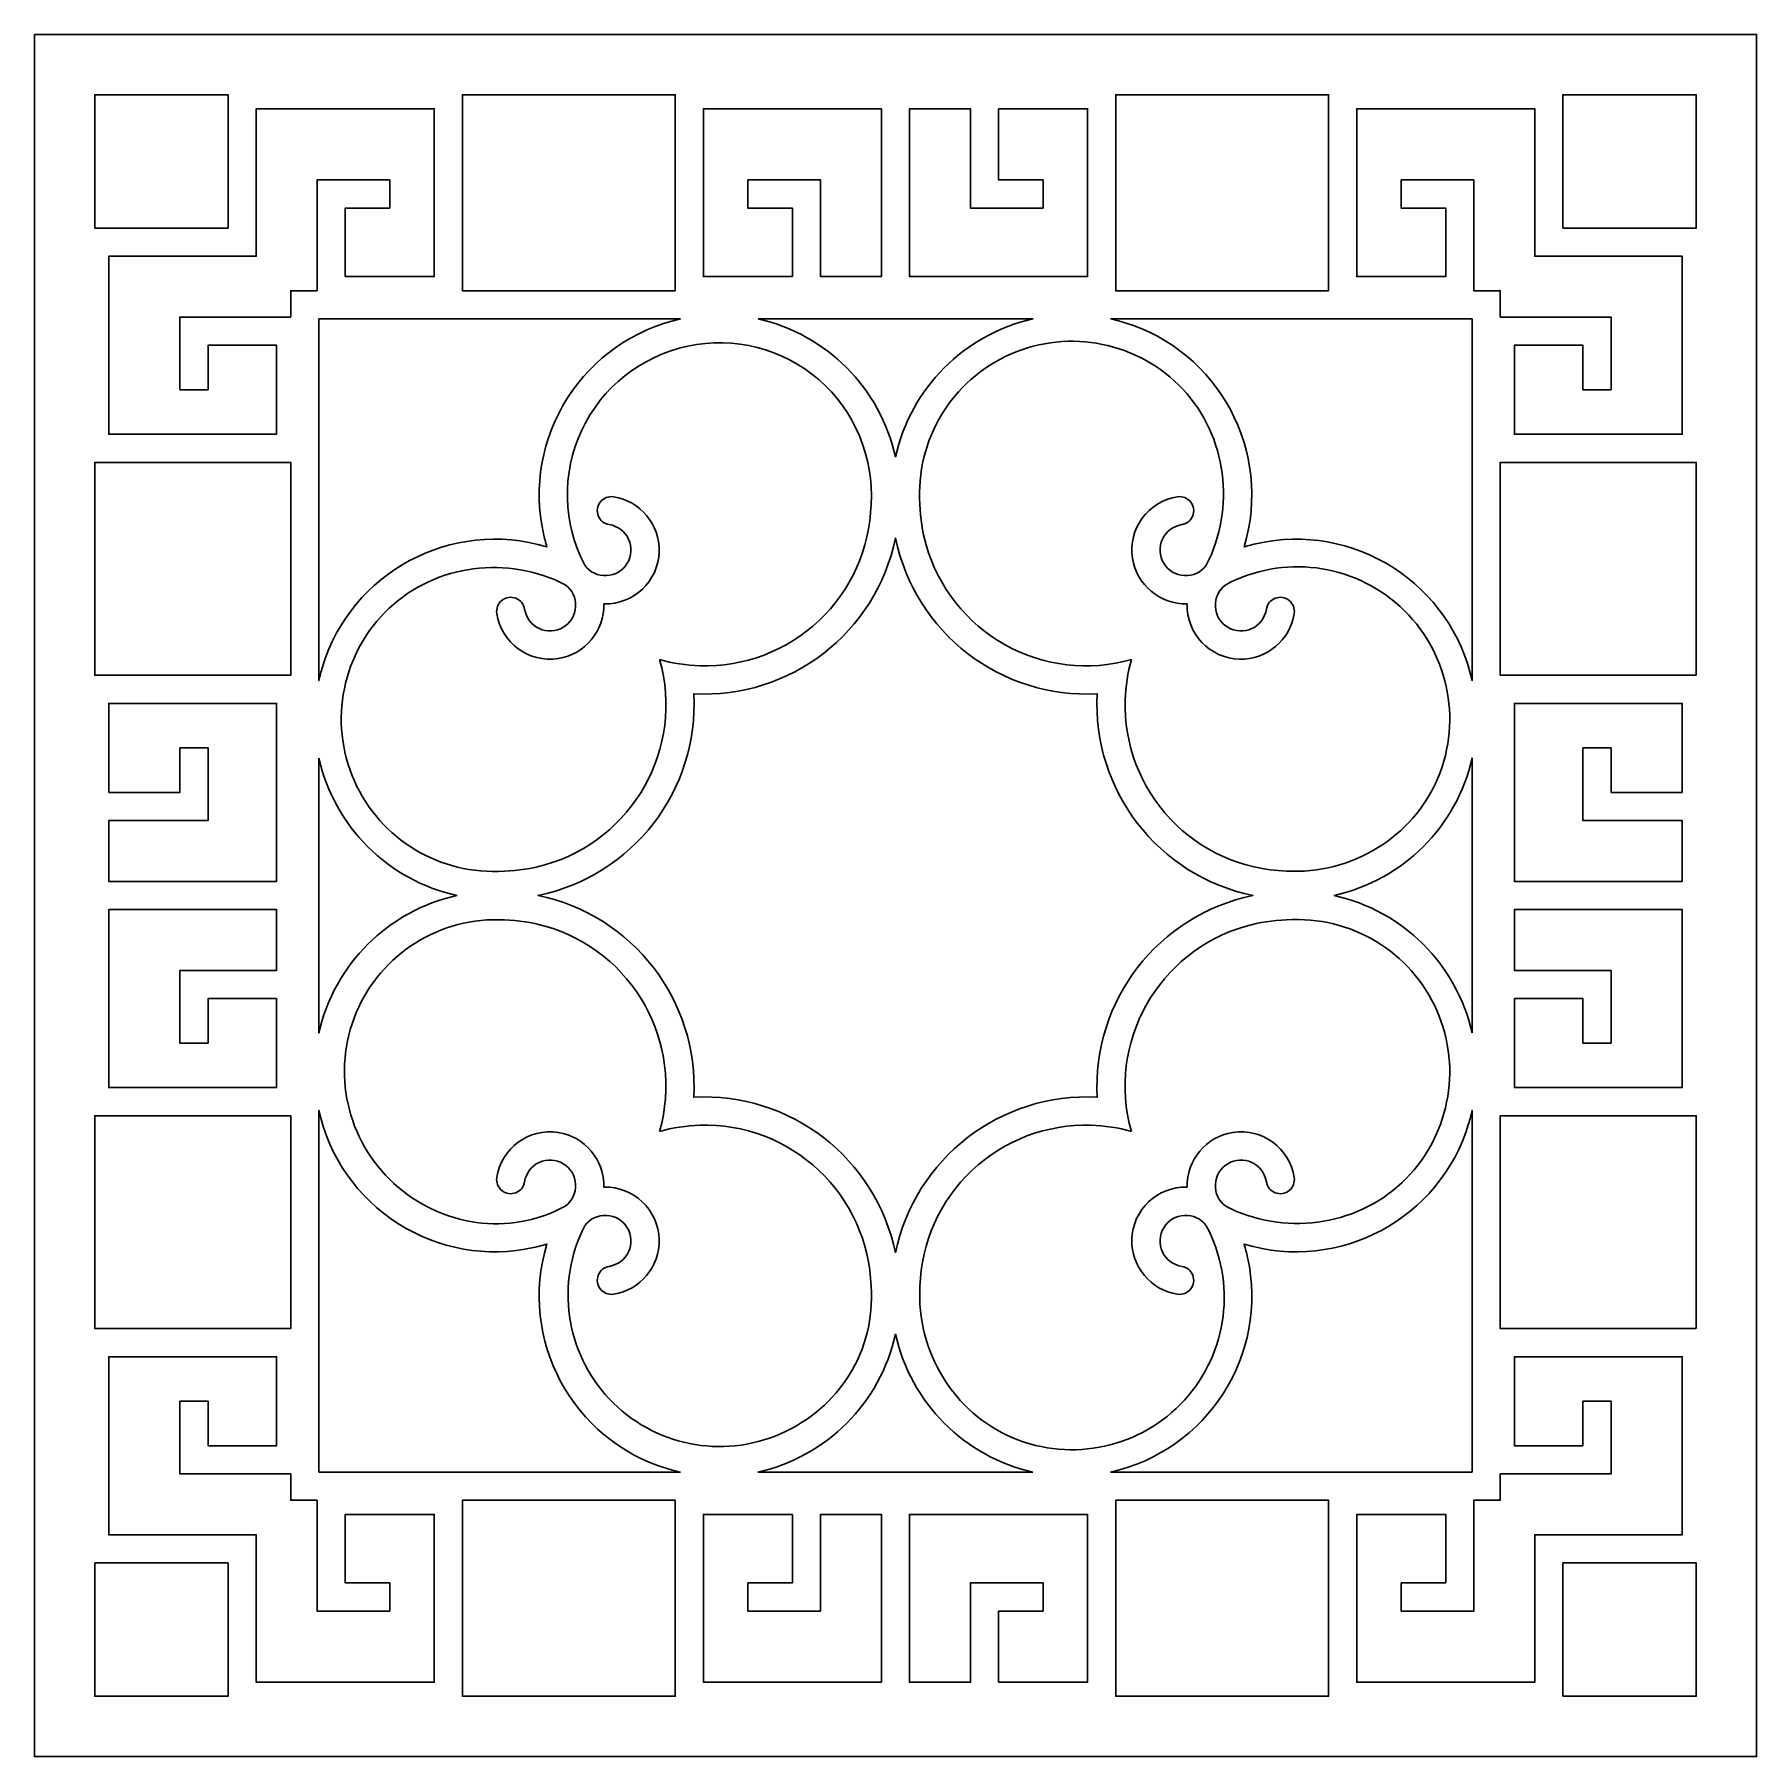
# Model space of a CAD drawing. Header units: centimetres. Extents: x -10.77 to -1.88, y -9 to -0.11.
import ezdxf

# ---------------------------------------------------------------- set-up
doc = ezdxf.new("R2010")
doc.units = ezdxf.units.CM
doc.header["$MEASUREMENT"] = 0
doc.layers.add('layer 1', color=7, linetype='Continuous')

msp = doc.modelspace()

# ---------------------------------------------------------------- linework, layer by layer
at = {"layer": 'layer 1', "color": 250, "lineweight": 30}
for points, knots in [([(-10.77222, -0.1071), (-10.77222, -0.1071), (-1.87913, -0.1071), (-1.87913, -0.1071), (-1.87913, -0.1071), (-1.87913, -0.1071), (-1.87913, -9.0002), (-1.87913, -9.0002), (-1.87913, -9.0002), (-1.87913, -9.0002), (-10.77222, -9.0002), (-10.77222, -9.0002), (-10.77222, -9.0002), (-10.77222, -9.0002), (-10.77222, -0.1071), (-10.77222, -0.1071)], [0, 0, 0, 0, 0.2, 0.2, 0.2, 0.2, 0.4, 0.4, 0.4, 0.4, 0.6, 0.6, 0.6, 0.6, 1, 1, 1, 1]), ([(-9.77196, -1.10736), (-9.77196, -1.10736), (-10.46106, -1.10736), (-10.46106, -1.10736), (-10.46106, -1.10736), (-10.46106, -1.10736), (-10.46106, -0.41826), (-10.46106, -0.41826), (-10.46106, -0.41826), (-10.46106, -0.41826), (-9.77196, -0.41826), (-9.77196, -0.41826), (-9.77196, -0.41826), (-9.77196, -0.41826), (-9.77196, -1.10736), (-9.77196, -1.10736)], [0, 0, 0, 0, 0.2, 0.2, 0.2, 0.2, 0.4, 0.4, 0.4, 0.4, 0.6, 0.6, 0.6, 0.6, 1, 1, 1, 1]), ([(-7.46285, -1.43036), (-7.46285, -1.43036), (-8.56192, -1.43034), (-8.56192, -1.43034), (-8.56192, -1.43034), (-8.56192, -1.43034), (-8.56192, -0.41826), (-8.56192, -0.41826), (-8.56192, -0.41826), (-8.56192, -0.41826), (-7.46285, -0.41826), (-7.46285, -0.41826), (-7.46285, -0.41826), (-7.46285, -0.41826), (-7.46285, -1.43034), (-7.46285, -1.43034)], [0, 0, 0, 0, 0.2, 0.2, 0.2, 0.2, 0.4, 0.4, 0.4, 0.4, 0.6, 0.6, 0.6, 0.6, 1, 1, 1, 1]), ([(-4.08942, -1.43036), (-4.08942, -1.43036), (-5.1885, -1.43036), (-5.1885, -1.43036), (-5.1885, -1.43036), (-5.1885, -1.43036), (-5.1885, -0.41826), (-5.1885, -0.41826), (-5.1885, -0.41826), (-5.1885, -0.41826), (-4.08942, -0.41826), (-4.08942, -0.41826), (-4.08942, -0.41826), (-4.08942, -0.41826), (-4.08942, -1.43036), (-4.08942, -1.43036)], [0, 0, 0, 0, 0.2, 0.2, 0.2, 0.2, 0.4, 0.4, 0.4, 0.4, 0.6, 0.6, 0.6, 0.6, 1, 1, 1, 1]), ([(-2.87939, -1.10736), (-2.87939, -1.10736), (-2.87939, -0.41826), (-2.87939, -0.41826), (-2.87939, -0.41826), (-2.87939, -0.41826), (-2.19028, -0.41826), (-2.19028, -0.41826), (-2.19028, -0.41826), (-2.19028, -0.41826), (-2.19028, -1.10736), (-2.19028, -1.10736), (-2.19028, -1.10736), (-2.19028, -1.10736), (-2.87939, -1.10736), (-2.87939, -1.10736)], [0, 0, 0, 0, 0.2, 0.2, 0.2, 0.2, 0.4, 0.4, 0.4, 0.4, 0.6, 0.6, 0.6, 0.6, 1, 1, 1, 1]), ([(-9.44896, -1.56677), (-9.44896, -1.56677), (-10.02124, -1.56677), (-10.02124, -1.56677), (-10.02124, -1.56677), (-10.02124, -1.56677), (-10.02124, -1.94211), (-10.02124, -1.94211), (-10.02124, -1.94211), (-10.02124, -1.94211), (-9.87565, -1.94211), (-9.87565, -1.94211), (-9.87565, -1.94211), (-9.87565, -1.94211), (-9.87563, -1.71238), (-9.87563, -1.71238), (-9.87563, -1.71238), (-9.87563, -1.71238), (-9.52173, -1.71238), (-9.52173, -1.71238), (-9.52173, -1.71238), (-9.52173, -1.71238), (-9.52173, -2.17183), (-9.52173, -2.17183), (-9.52173, -2.17183), (-9.52173, -2.17183), (-10.38831, -2.17183), (-10.38831, -2.17183), (-10.38831, -2.17183), (-10.38831, -2.17183), (-10.38832, -1.25291), (-10.38832, -1.25291), (-10.38832, -1.25291), (-10.38832, -1.25291), (-9.6264, -1.25291), (-9.6264, -1.25291), (-9.6264, -1.25291), (-9.6264, -1.25291), (-9.6264, -0.49099), (-9.6264, -0.49099), (-9.6264, -0.49099), (-9.6264, -0.49099), (-8.70749, -0.49099), (-8.70749, -0.49099), (-8.70749, -0.49099), (-8.70749, -0.49099), (-8.70749, -1.35759), (-8.70749, -1.35759), (-8.70749, -1.35759), (-8.70749, -1.35759), (-9.16692, -1.35759), (-9.16692, -1.35759), (-9.16692, -1.35759), (-9.16692, -1.35759), (-9.16692, -1.00366), (-9.16692, -1.00366), (-9.16692, -1.00366), (-9.16692, -1.00366), (-8.9372, -1.00366), (-8.9372, -1.00366), (-8.9372, -1.00366), (-8.9372, -1.00366), (-8.9372, -0.85807), (-8.9372, -0.85807), (-8.9372, -0.85807), (-8.9372, -0.85807), (-9.31254, -0.85807), (-9.31254, -0.85807), (-9.31254, -0.85807), (-9.31254, -0.85807), (-9.31254, -1.43036), (-9.31254, -1.43036), (-9.31254, -1.43036), (-9.31254, -1.43036), (-9.44896, -1.43036), (-9.44896, -1.43036), (-9.44896, -1.43036), (-9.44896, -1.43036), (-9.44896, -1.56677), (-9.44896, -1.56677)], [0, 0, 0, 0, 0.047619, 0.047619, 0.047619, 0.047619, 0.0952381, 0.0952381, 0.0952381, 0.0952381, 0.1428571, 0.1428571, 0.1428571, 0.1428571, 0.1904762, 0.1904762, 0.1904762, 0.1904762, 0.2380952, 0.2380952, 0.2380952, 0.2380952, 0.2857143, 0.2857143, 0.2857143, 0.2857143, 0.3333333, 0.3333333, 0.3333333, 0.3333333, 0.3809524, 0.3809524, 0.3809524, 0.3809524, 0.4285714, 0.4285714, 0.4285714, 0.4285714, 0.4761905, 0.4761905, 0.4761905, 0.4761905, 0.5238095, 0.5238095, 0.5238095, 0.5238095, 0.5714286, 0.5714286, 0.5714286, 0.5714286, 0.6190476, 0.6190476, 0.6190476, 0.6190476, 0.6666667, 0.6666667, 0.6666667, 0.6666667, 0.7142857, 0.7142857, 0.7142857, 0.7142857, 0.7619048, 0.7619048, 0.7619048, 0.7619048, 0.8095238, 0.8095238, 0.8095238, 0.8095238, 0.8571429, 0.8571429, 0.8571429, 0.8571429, 0.9047619, 0.9047619, 0.9047619, 0.9047619, 1, 1, 1, 1]), ([(-6.85794, -1.35759), (-6.85794, -1.35759), (-7.31729, -1.35759), (-7.31729, -1.35759), (-7.31729, -1.35759), (-7.31729, -1.35759), (-7.31729, -0.49099), (-7.31729, -0.49099), (-7.31729, -0.49099), (-7.31729, -0.49099), (-6.39846, -0.49099), (-6.39846, -0.49099), (-6.39846, -0.49099), (-6.39846, -0.49099), (-6.39846, -1.35759), (-6.39846, -1.35759), (-6.39846, -1.35759), (-6.39846, -1.35759), (-6.71233, -1.35759), (-6.71233, -1.35759), (-6.71233, -1.35759), (-6.71233, -1.35759), (-6.71233, -0.85807), (-6.71233, -0.85807), (-6.71233, -0.85807), (-6.71233, -0.85807), (-7.0876, -0.85807), (-7.0876, -0.85807), (-7.0876, -0.85807), (-7.0876, -0.85807), (-7.0876, -1.00366), (-7.0876, -1.00366), (-7.0876, -1.00366), (-7.0876, -1.00366), (-6.85794, -1.00366), (-6.85794, -1.00366), (-6.85794, -1.00366), (-6.85794, -1.00366), (-6.85794, -1.35759), (-6.85794, -1.35759)], [0, 0, 0, 0, 0.0909091, 0.0909091, 0.0909091, 0.0909091, 0.1818182, 0.1818182, 0.1818182, 0.1818182, 0.2727273, 0.2727273, 0.2727273, 0.2727273, 0.3636364, 0.3636364, 0.3636364, 0.3636364, 0.4545455, 0.4545455, 0.4545455, 0.4545455, 0.5454545, 0.5454545, 0.5454545, 0.5454545, 0.6363636, 0.6363636, 0.6363636, 0.6363636, 0.7272727, 0.7272727, 0.7272727, 0.7272727, 0.8181818, 0.8181818, 0.8181818, 0.8181818, 1, 1, 1, 1]), ([(-5.79341, -0.49096), (-5.79341, -0.49096), (-5.33406, -0.49099), (-5.33406, -0.49099), (-5.33406, -0.49099), (-5.33406, -0.49099), (-5.33406, -1.35759), (-5.33406, -1.35759), (-5.33406, -1.35759), (-5.33406, -1.35759), (-6.25288, -1.35759), (-6.25288, -1.35759), (-6.25288, -1.35759), (-6.25288, -1.35759), (-6.25288, -0.49099), (-6.25288, -0.49099), (-6.25288, -0.49099), (-6.25288, -0.49099), (-5.939, -0.49099), (-5.939, -0.49099), (-5.939, -0.49099), (-5.939, -0.49099), (-5.939, -1.00366), (-5.939, -1.00366), (-5.939, -1.00366), (-5.939, -1.00366), (-5.56375, -1.00366), (-5.56375, -1.00366), (-5.56375, -1.00366), (-5.56375, -1.00366), (-5.56375, -0.85807), (-5.56375, -0.85807), (-5.56375, -0.85807), (-5.56375, -0.85807), (-5.79341, -0.85807), (-5.79341, -0.85807), (-5.79341, -0.85807), (-5.79341, -0.85807), (-5.79341, -0.49096), (-5.79341, -0.49096)], [0, 0, 0, 0, 0.0909091, 0.0909091, 0.0909091, 0.0909091, 0.1818182, 0.1818182, 0.1818182, 0.1818182, 0.2727273, 0.2727273, 0.2727273, 0.2727273, 0.3636364, 0.3636364, 0.3636364, 0.3636364, 0.4545455, 0.4545455, 0.4545455, 0.4545455, 0.5454545, 0.5454545, 0.5454545, 0.5454545, 0.6363636, 0.6363636, 0.6363636, 0.6363636, 0.7272727, 0.7272727, 0.7272727, 0.7272727, 0.8181818, 0.8181818, 0.8181818, 0.8181818, 1, 1, 1, 1]), ([(-3.20239, -1.56678), (-3.20239, -1.56678), (-3.20239, -1.43036), (-3.20239, -1.43036), (-3.20239, -1.43036), (-3.20239, -1.43036), (-3.33881, -1.43036), (-3.33881, -1.43036), (-3.33881, -1.43036), (-3.33881, -1.43036), (-3.33881, -0.85807), (-3.33881, -0.85807), (-3.33881, -0.85807), (-3.33881, -0.85807), (-3.71413, -0.85807), (-3.71413, -0.85807), (-3.71413, -0.85807), (-3.71413, -0.85807), (-3.71413, -1.00367), (-3.71413, -1.00367), (-3.71413, -1.00367), (-3.71413, -1.00367), (-3.4844, -1.00367), (-3.4844, -1.00367), (-3.4844, -1.00367), (-3.4844, -1.00367), (-3.4844, -1.35759), (-3.4844, -1.35759), (-3.4844, -1.35759), (-3.4844, -1.35759), (-3.94386, -1.35759), (-3.94386, -1.35759), (-3.94386, -1.35759), (-3.94386, -1.35759), (-3.94386, -0.49099), (-3.94386, -0.49099), (-3.94386, -0.49099), (-3.94386, -0.49099), (-3.02494, -0.49099), (-3.02494, -0.49099), (-3.02494, -0.49099), (-3.02494, -0.49099), (-3.02494, -1.25292), (-3.02494, -1.25292), (-3.02494, -1.25292), (-3.02494, -1.25292), (-2.26302, -1.25291), (-2.26302, -1.25291), (-2.26302, -1.25291), (-2.26302, -1.25291), (-2.26303, -2.17183), (-2.26303, -2.17183), (-2.26303, -2.17183), (-2.26303, -2.17183), (-3.12961, -2.17183), (-3.12961, -2.17183), (-3.12961, -2.17183), (-3.12961, -2.17183), (-3.12961, -1.71238), (-3.12961, -1.71238), (-3.12961, -1.71238), (-3.12961, -1.71238), (-2.77569, -1.71238), (-2.77569, -1.71238), (-2.77569, -1.71238), (-2.77569, -1.71238), (-2.77569, -1.94211), (-2.77569, -1.94211), (-2.77569, -1.94211), (-2.77569, -1.94211), (-2.6301, -1.94211), (-2.6301, -1.94211), (-2.6301, -1.94211), (-2.6301, -1.94211), (-2.6301, -1.56678), (-2.6301, -1.56678), (-2.6301, -1.56678), (-2.6301, -1.56678), (-3.20239, -1.56678), (-3.20239, -1.56678)], [0, 0, 0, 0, 0.047619, 0.047619, 0.047619, 0.047619, 0.0952381, 0.0952381, 0.0952381, 0.0952381, 0.1428571, 0.1428571, 0.1428571, 0.1428571, 0.1904762, 0.1904762, 0.1904762, 0.1904762, 0.2380952, 0.2380952, 0.2380952, 0.2380952, 0.2857143, 0.2857143, 0.2857143, 0.2857143, 0.3333333, 0.3333333, 0.3333333, 0.3333333, 0.3809524, 0.3809524, 0.3809524, 0.3809524, 0.4285714, 0.4285714, 0.4285714, 0.4285714, 0.4761905, 0.4761905, 0.4761905, 0.4761905, 0.5238095, 0.5238095, 0.5238095, 0.5238095, 0.5714286, 0.5714286, 0.5714286, 0.5714286, 0.6190476, 0.6190476, 0.6190476, 0.6190476, 0.6666667, 0.6666667, 0.6666667, 0.6666667, 0.7142857, 0.7142857, 0.7142857, 0.7142857, 0.7619048, 0.7619048, 0.7619048, 0.7619048, 0.8095238, 0.8095238, 0.8095238, 0.8095238, 0.8571429, 0.8571429, 0.8571429, 0.8571429, 0.9047619, 0.9047619, 0.9047619, 0.9047619, 1, 1, 1, 1]), ([(-7.43529, -1.57595), (-7.6764, -1.62921), (-7.88646, -1.77608), (-8.01928, -1.98424), (-8.01928, -1.98424), (-8.1521, -2.1924), (-8.19705, -2.44365), (-8.14377, -2.68475), (-8.14377, -2.68475), (-8.13867, -2.70787), (-8.13269, -2.73079), (-8.12586, -2.75346), (-8.12586, -2.75346), (-8.6182, -2.60519), (-9.13719, -2.88297), (-9.2855, -3.3753), (-9.2855, -3.3753), (-9.29232, -3.39799), (-9.29828, -3.42093), (-9.30338, -3.44407), (-9.30338, -3.44407), (-9.30338, -3.44407), (-9.30338, -1.57594), (-9.30338, -1.57594), (-9.30338, -1.57594), (-9.30338, -1.57594), (-7.43529, -1.57594), (-7.43529, -1.57594)], [0, 0, 0, 0, 0.125, 0.125, 0.125, 0.125, 0.25, 0.25, 0.25, 0.25, 0.375, 0.375, 0.375, 0.375, 0.5, 0.5, 0.5, 0.5, 0.625, 0.625, 0.625, 0.625, 0.75, 0.75, 0.75, 0.75, 1, 1, 1, 1]), ([(-7.03494, -1.57594), (-7.03494, -1.57594), (-5.61643, -1.57594), (-5.61643, -1.57594), (-5.61643, -1.57594), (-5.97058, -1.65658), (-6.24659, -1.93342), (-6.32569, -2.28792), (-6.32569, -2.28792), (-6.40499, -1.93347), (-6.68076, -1.65642), (-7.03494, -1.57594)], [0, 0, 0, 0, 0.25, 0.25, 0.25, 0.25, 0.5, 0.5, 0.5, 0.5, 1, 1, 1, 1]), ([(-5.2161, -1.57594), (-5.2161, -1.57594), (-3.34796, -1.57594), (-3.34796, -1.57594), (-3.34796, -1.57594), (-3.34796, -1.57594), (-3.34797, -3.44404), (-3.34797, -3.44404), (-3.34797, -3.44404), (-3.40123, -3.20294), (-3.54809, -2.99287), (-3.75625, -2.86005), (-3.75625, -2.86005), (-3.9644, -2.72723), (-4.21564, -2.68228), (-4.45674, -2.73555), (-4.45674, -2.73555), (-4.47989, -2.74065), (-4.50283, -2.74662), (-4.52553, -2.75346), (-4.52553, -2.75346), (-4.37725, -2.26115), (-4.65497, -1.74218), (-5.14725, -1.59382), (-5.14725, -1.59382), (-5.16998, -1.58702), (-5.19294, -1.58106), (-5.2161, -1.57594)], [0, 0, 0, 0, 0.125, 0.125, 0.125, 0.125, 0.25, 0.25, 0.25, 0.25, 0.375, 0.375, 0.375, 0.375, 0.5, 0.5, 0.5, 0.5, 0.625, 0.625, 0.625, 0.625, 0.75, 0.75, 0.75, 0.75, 1, 1, 1, 1]), ([(-7.54379, -3.33555), (-7.4145, -3.79147), (-7.68033, -4.26617), (-8.13624, -4.39546), (-8.13624, -4.39546), (-8.20416, -4.41464), (-8.2742, -4.42539), (-8.34475, -4.42746), (-8.34475, -4.42746), (-8.6767, -4.45131), (-8.98774, -4.26366), (-9.12144, -3.95888), (-9.12144, -3.95888), (-9.25515, -3.65411), (-9.18258, -3.29818), (-8.94022, -3.07007), (-8.94022, -3.07007), (-8.69788, -2.84197), (-8.32713, -2.79686), (-8.031, -2.94877), (-8.031, -2.94877), (-7.9955, -2.97499), (-7.9754, -3.01718), (-7.97743, -3.06127), (-7.97743, -3.06127), (-7.97945, -3.10536), (-8.00364, -3.14573), (-8.0414, -3.16859), (-8.0414, -3.16859), (-8.07916, -3.19145), (-8.12583, -3.19397), (-8.16582, -3.17532), (-8.16582, -3.17532), (-8.20583, -3.15667), (-8.23395, -3.11893), (-8.24072, -3.07531), (-8.24072, -3.07531), (-8.24467, -3.0496), (-8.26205, -3.02795), (-8.2863, -3.01853), (-8.2863, -3.01853), (-8.31055, -3.0091), (-8.33798, -3.01333), (-8.35826, -3.02962), (-8.35826, -3.02962), (-8.37855, -3.0459), (-8.38861, -3.07175), (-8.38464, -3.09747), (-8.38464, -3.09747), (-8.36116, -3.24931), (-8.21941, -3.35345), (-8.06754, -3.33005), (-8.06754, -3.33005), (-7.9292, -3.30817), (-7.82841, -3.18754), (-7.83181, -3.04751), (-7.83181, -3.04751), (-7.67822, -3.05158), (-7.55038, -2.93082), (-7.54613, -2.77723), (-7.54613, -2.77723), (-7.54282, -2.6372), (-7.64345, -2.51639), (-7.78184, -2.49468), (-7.78184, -2.49468), (-7.80755, -2.49072), (-7.83343, -2.50078), (-7.84971, -2.52107), (-7.84971, -2.52107), (-7.86599, -2.54136), (-7.87021, -2.5688), (-7.86078, -2.59305), (-7.86078, -2.59305), (-7.85134, -2.61729), (-7.82972, -2.63465), (-7.80401, -2.6386), (-7.80401, -2.6386), (-7.76037, -2.64526), (-7.72293, -2.67322), (-7.70417, -2.71317), (-7.70417, -2.71317), (-7.6854, -2.75312), (-7.68797, -2.8001), (-7.7107, -2.83794), (-7.7107, -2.83794), (-7.73344, -2.87578), (-7.77356, -2.89979), (-7.81766, -2.90193), (-7.81766, -2.90193), (-7.86177, -2.90407), (-7.90425, -2.88376), (-7.93055, -2.8483), (-7.93055, -2.8483), (-8.04448, -2.63103), (-8.05017, -2.37298), (-7.94595, -2.15089), (-7.94595, -2.15089), (-7.84172, -1.92882), (-7.63789, -1.76794), (-7.39798, -1.71674), (-7.39798, -1.71674), (-7.15804, -1.66554), (-6.90796, -1.72959), (-6.72218, -1.88983), (-6.72218, -1.88983), (-6.5364, -2.05007), (-6.43643, -2.28975), (-6.45186, -2.53461), (-6.45186, -2.53461), (-6.45839, -2.76207), (-6.55503, -2.97762), (-6.7205, -3.13383), (-6.7205, -3.13383), (-6.88597, -3.29004), (-7.1078, -3.37409), (-7.33526, -3.36754), (-7.33526, -3.36754), (-7.40582, -3.36551), (-7.47587, -3.35476), (-7.54378, -3.33553)], [0, 0, 0, 0, 0.0322581, 0.0322581, 0.0322581, 0.0322581, 0.0645161, 0.0645161, 0.0645161, 0.0645161, 0.0967742, 0.0967742, 0.0967742, 0.0967742, 0.1290323, 0.1290323, 0.1290323, 0.1290323, 0.1612903, 0.1612903, 0.1612903, 0.1612903, 0.1935484, 0.1935484, 0.1935484, 0.1935484, 0.2258065, 0.2258065, 0.2258065, 0.2258065, 0.2580645, 0.2580645, 0.2580645, 0.2580645, 0.2903226, 0.2903226, 0.2903226, 0.2903226, 0.3225806, 0.3225806, 0.3225806, 0.3225806, 0.3548387, 0.3548387, 0.3548387, 0.3548387, 0.3870968, 0.3870968, 0.3870968, 0.3870968, 0.4193548, 0.4193548, 0.4193548, 0.4193548, 0.4516129, 0.4516129, 0.4516129, 0.4516129, 0.483871, 0.483871, 0.483871, 0.483871, 0.516129, 0.516129, 0.516129, 0.516129, 0.5483871, 0.5483871, 0.5483871, 0.5483871, 0.5806452, 0.5806452, 0.5806452, 0.5806452, 0.6129032, 0.6129032, 0.6129032, 0.6129032, 0.6451613, 0.6451613, 0.6451613, 0.6451613, 0.6774194, 0.6774194, 0.6774194, 0.6774194, 0.7096774, 0.7096774, 0.7096774, 0.7096774, 0.7419355, 0.7419355, 0.7419355, 0.7419355, 0.7741935, 0.7741935, 0.7741935, 0.7741935, 0.8064516, 0.8064516, 0.8064516, 0.8064516, 0.8387097, 0.8387097, 0.8387097, 0.8387097, 0.8709677, 0.8709677, 0.8709677, 0.8709677, 0.9032258, 0.9032258, 0.9032258, 0.9032258, 0.9354839, 0.9354839, 0.9354839, 0.9354839, 1, 1, 1, 1]), ([(-5.10749, -3.33551), (-5.32641, -3.39762), (-5.56105, -3.37022), (-5.75977, -3.25934), (-5.75977, -3.25934), (-5.95849, -3.14845), (-6.10532, -2.96212), (-6.16744, -2.7432), (-6.16744, -2.7432), (-6.18666, -2.67527), (-6.19743, -2.60522), (-6.19949, -2.53465), (-6.19949, -2.53465), (-6.22337, -2.20269), (-6.03575, -1.89162), (-5.73098, -1.75789), (-5.73098, -1.75789), (-5.4262, -1.62416), (-5.07025, -1.69671), (-4.84213, -1.93906), (-4.84213, -1.93906), (-4.61401, -2.18141), (-4.56889, -2.55216), (-4.7208, -2.8483), (-4.7208, -2.8483), (-4.74701, -2.8838), (-4.7892, -2.90389), (-4.83329, -2.90187), (-4.83329, -2.90187), (-4.87738, -2.89986), (-4.91775, -2.87566), (-4.94061, -2.83791), (-4.94061, -2.83791), (-4.96347, -2.80016), (-4.96599, -2.75349), (-4.94734, -2.71349), (-4.94734, -2.71349), (-4.92869, -2.67349), (-4.89095, -2.64536), (-4.84734, -2.6386), (-4.84734, -2.6386), (-4.82163, -2.63464), (-4.79998, -2.61727), (-4.79056, -2.59303), (-4.79056, -2.59303), (-4.78113, -2.56878), (-4.78535, -2.54135), (-4.80163, -2.52106), (-4.80163, -2.52106), (-4.81791, -2.50078), (-4.84377, -2.49072), (-4.86948, -2.49468), (-4.86948, -2.49468), (-5.02133, -2.51816), (-5.12548, -2.65991), (-5.10207, -2.81178), (-5.10207, -2.81178), (-5.0802, -2.95012), (-4.95957, -3.05091), (-4.81954, -3.04751), (-4.81954, -3.04751), (-4.82362, -3.20111), (-4.70283, -3.32896), (-4.54924, -3.33316), (-4.54924, -3.33316), (-4.4092, -3.33649), (-4.2884, -3.23583), (-4.2667, -3.09745), (-4.2667, -3.09745), (-4.26275, -3.07174), (-4.27281, -3.04587), (-4.2931, -3.0296), (-4.2931, -3.0296), (-4.31339, -3.01332), (-4.34083, -3.0091), (-4.36507, -3.01853), (-4.36507, -3.01853), (-4.3893, -3.02797), (-4.40667, -3.0496), (-4.41061, -3.07531), (-4.41061, -3.07531), (-4.41727, -3.11894), (-4.44524, -3.15638), (-4.48518, -3.17515), (-4.48518, -3.17515), (-4.52513, -3.19392), (-4.57212, -3.19135), (-4.60995, -3.16862), (-4.60995, -3.16862), (-4.64781, -3.14589), (-4.67182, -3.10576), (-4.67396, -3.06166), (-4.67396, -3.06166), (-4.6761, -3.01755), (-4.65579, -2.97507), (-4.62032, -2.94877), (-4.62032, -2.94877), (-4.32664, -2.79216), (-3.96618, -2.83733), (-3.72022, -3.06157), (-3.72022, -3.06157), (-3.47427, -3.2858), (-3.39605, -3.64056), (-3.52491, -3.94743), (-3.52491, -3.94743), (-3.65378, -4.2543), (-3.97429, -4.44606), (-4.3066, -4.42746), (-4.3066, -4.42746), (-4.53407, -4.42093), (-4.74962, -4.32431), (-4.90584, -4.15884), (-4.90584, -4.15884), (-5.06206, -3.99337), (-5.14612, -3.77154), (-5.13957, -3.54407), (-5.13957, -3.54407), (-5.13754, -3.47351), (-5.12678, -3.40346), (-5.10756, -3.33555)], [0, 0, 0, 0, 0.0322581, 0.0322581, 0.0322581, 0.0322581, 0.0645161, 0.0645161, 0.0645161, 0.0645161, 0.0967742, 0.0967742, 0.0967742, 0.0967742, 0.1290323, 0.1290323, 0.1290323, 0.1290323, 0.1612903, 0.1612903, 0.1612903, 0.1612903, 0.1935484, 0.1935484, 0.1935484, 0.1935484, 0.2258065, 0.2258065, 0.2258065, 0.2258065, 0.2580645, 0.2580645, 0.2580645, 0.2580645, 0.2903226, 0.2903226, 0.2903226, 0.2903226, 0.3225806, 0.3225806, 0.3225806, 0.3225806, 0.3548387, 0.3548387, 0.3548387, 0.3548387, 0.3870968, 0.3870968, 0.3870968, 0.3870968, 0.4193548, 0.4193548, 0.4193548, 0.4193548, 0.4516129, 0.4516129, 0.4516129, 0.4516129, 0.483871, 0.483871, 0.483871, 0.483871, 0.516129, 0.516129, 0.516129, 0.516129, 0.5483871, 0.5483871, 0.5483871, 0.5483871, 0.5806452, 0.5806452, 0.5806452, 0.5806452, 0.6129032, 0.6129032, 0.6129032, 0.6129032, 0.6451613, 0.6451613, 0.6451613, 0.6451613, 0.6774194, 0.6774194, 0.6774194, 0.6774194, 0.7096774, 0.7096774, 0.7096774, 0.7096774, 0.7419355, 0.7419355, 0.7419355, 0.7419355, 0.7741935, 0.7741935, 0.7741935, 0.7741935, 0.8064516, 0.8064516, 0.8064516, 0.8064516, 0.8387097, 0.8387097, 0.8387097, 0.8387097, 0.8709677, 0.8709677, 0.8709677, 0.8709677, 0.9032258, 0.9032258, 0.9032258, 0.9032258, 0.9354839, 0.9354839, 0.9354839, 0.9354839, 1, 1, 1, 1]), ([(-9.44896, -2.31739), (-9.44896, -2.31739), (-9.44896, -3.41647), (-9.44896, -3.41647), (-9.44896, -3.41647), (-9.44896, -3.41647), (-10.46106, -3.41647), (-10.46106, -3.41647), (-10.46106, -3.41647), (-10.46106, -3.41647), (-10.46106, -2.31739), (-10.46106, -2.31739), (-10.46106, -2.31739), (-10.46106, -2.31739), (-9.44896, -2.31739), (-9.44896, -2.31739)], [0, 0, 0, 0, 0.2, 0.2, 0.2, 0.2, 0.4, 0.4, 0.4, 0.4, 0.6, 0.6, 0.6, 0.6, 1, 1, 1, 1]), ([(-2.19028, -3.41647), (-2.19028, -3.41647), (-3.20239, -3.41647), (-3.20239, -3.41647), (-3.20239, -3.41647), (-3.20239, -3.41647), (-3.20239, -2.31739), (-3.20239, -2.31739), (-3.20239, -2.31739), (-3.20239, -2.31739), (-2.19028, -2.31739), (-2.19028, -2.31739), (-2.19028, -2.31739), (-2.19028, -2.31739), (-2.19028, -3.41647), (-2.19028, -3.41647)], [0, 0, 0, 0, 0.2, 0.2, 0.2, 0.2, 0.4, 0.4, 0.4, 0.4, 0.6, 0.6, 0.6, 0.6, 1, 1, 1, 1]), ([(-6.32569, -6.39966), (-6.42647, -5.91058), (-6.86879, -5.56865), (-7.36743, -5.59542), (-7.36743, -5.59542), (-7.34113, -5.09676), (-7.68247, -4.654), (-8.17164, -4.55363), (-8.17164, -4.55363), (-7.68258, -4.45282), (-7.34068, -4.01051), (-7.36743, -3.51189), (-7.36743, -3.51189), (-6.86877, -3.53822), (-6.426, -3.19686), (-6.32569, -2.70768), (-6.32569, -2.70768), (-6.22487, -3.19674), (-5.78256, -3.53864), (-5.28393, -3.51189), (-5.28393, -3.51189), (-5.31023, -4.01055), (-4.96887, -4.45329), (-4.47971, -4.55363), (-4.47971, -4.55363), (-4.96877, -4.65446), (-5.31066, -5.09679), (-5.2839, -5.59542), (-5.2839, -5.59542), (-5.78257, -5.56909), (-6.22535, -5.91044), (-6.32569, -6.39961)], [0, 0, 0, 0, 0.1111111, 0.1111111, 0.1111111, 0.1111111, 0.2222222, 0.2222222, 0.2222222, 0.2222222, 0.3333333, 0.3333333, 0.3333333, 0.3333333, 0.4444444, 0.4444444, 0.4444444, 0.4444444, 0.5555556, 0.5555556, 0.5555556, 0.5555556, 0.6666667, 0.6666667, 0.6666667, 0.6666667, 0.7777778, 0.7777778, 0.7777778, 0.7777778, 1, 1, 1, 1]), ([(-10.38832, -4.02138), (-10.38832, -4.02138), (-10.38832, -3.56203), (-10.38832, -3.56203), (-10.38832, -3.56203), (-10.38832, -3.56203), (-9.52173, -3.56203), (-9.52173, -3.56203), (-9.52173, -3.56203), (-9.52173, -3.56203), (-9.52173, -4.48086), (-9.52173, -4.48086), (-9.52173, -4.48086), (-9.52173, -4.48086), (-10.38832, -4.48086), (-10.38832, -4.48086), (-10.38832, -4.48086), (-10.38832, -4.48086), (-10.38832, -4.16699), (-10.38832, -4.16699), (-10.38832, -4.16699), (-10.38832, -4.16699), (-9.87565, -4.16699), (-9.87565, -4.16699), (-9.87565, -4.16699), (-9.87565, -4.16699), (-9.87565, -3.79172), (-9.87565, -3.79172), (-9.87565, -3.79172), (-9.87565, -3.79172), (-10.02124, -3.79172), (-10.02124, -3.79172), (-10.02124, -3.79172), (-10.02124, -3.79172), (-10.02124, -4.02138), (-10.02124, -4.02138), (-10.02124, -4.02138), (-10.02124, -4.02138), (-10.38832, -4.02138), (-10.38832, -4.02138)], [0, 0, 0, 0, 0.0909091, 0.0909091, 0.0909091, 0.0909091, 0.1818182, 0.1818182, 0.1818182, 0.1818182, 0.2727273, 0.2727273, 0.2727273, 0.2727273, 0.3636364, 0.3636364, 0.3636364, 0.3636364, 0.4545455, 0.4545455, 0.4545455, 0.4545455, 0.5454545, 0.5454545, 0.5454545, 0.5454545, 0.6363636, 0.6363636, 0.6363636, 0.6363636, 0.7272727, 0.7272727, 0.7272727, 0.7272727, 0.8181818, 0.8181818, 0.8181818, 0.8181818, 1, 1, 1, 1]), ([(-2.26302, -4.02138), (-2.26302, -4.02138), (-2.6301, -4.02138), (-2.6301, -4.02138), (-2.6301, -4.02138), (-2.6301, -4.02138), (-2.6301, -3.79172), (-2.6301, -3.79172), (-2.6301, -3.79172), (-2.6301, -3.79172), (-2.77569, -3.79172), (-2.77569, -3.79172), (-2.77569, -3.79172), (-2.77569, -3.79172), (-2.77569, -4.16699), (-2.77569, -4.16699), (-2.77569, -4.16699), (-2.77569, -4.16699), (-2.26302, -4.16699), (-2.26302, -4.16699), (-2.26302, -4.16699), (-2.26302, -4.16699), (-2.26302, -4.48086), (-2.26302, -4.48086), (-2.26302, -4.48086), (-2.26302, -4.48086), (-3.12961, -4.48086), (-3.12961, -4.48086), (-3.12961, -4.48086), (-3.12961, -4.48086), (-3.12961, -3.56203), (-3.12961, -3.56203), (-3.12961, -3.56203), (-3.12961, -3.56203), (-2.26302, -3.56203), (-2.26302, -3.56203), (-2.26302, -3.56203), (-2.26302, -3.56203), (-2.26302, -4.02138), (-2.26302, -4.02138)], [0, 0, 0, 0, 0.0909091, 0.0909091, 0.0909091, 0.0909091, 0.1818182, 0.1818182, 0.1818182, 0.1818182, 0.2727273, 0.2727273, 0.2727273, 0.2727273, 0.3636364, 0.3636364, 0.3636364, 0.3636364, 0.4545455, 0.4545455, 0.4545455, 0.4545455, 0.5454545, 0.5454545, 0.5454545, 0.5454545, 0.6363636, 0.6363636, 0.6363636, 0.6363636, 0.7272727, 0.7272727, 0.7272727, 0.7272727, 0.8181818, 0.8181818, 0.8181818, 0.8181818, 1, 1, 1, 1]), ([(-9.30339, -3.8444), (-9.22276, -4.19856), (-8.9459, -4.47456), (-8.59138, -4.55363), (-8.59138, -4.55363), (-8.94585, -4.63294), (-9.22291, -4.90872), (-9.30339, -5.26292), (-9.30339, -5.26292), (-9.30339, -5.26292), (-9.30338, -3.84438), (-9.30338, -3.84438)], [0, 0, 0, 0, 0.25, 0.25, 0.25, 0.25, 0.5, 0.5, 0.5, 0.5, 1, 1, 1, 1]), ([(-3.34796, -5.26289), (-3.4286, -4.90873), (-3.70544, -4.63273), (-4.05995, -4.55363), (-4.05995, -4.55363), (-3.70549, -4.47434), (-3.42843, -4.19857), (-3.34796, -3.84437), (-3.34796, -3.84437), (-3.34796, -3.84437), (-3.34797, -5.26291), (-3.34797, -5.26291)], [0, 0, 0, 0, 0.25, 0.25, 0.25, 0.25, 0.5, 0.5, 0.5, 0.5, 1, 1, 1, 1]), ([(-9.52173, -5.08591), (-9.52173, -5.08591), (-9.52173, -5.54526), (-9.52173, -5.54526), (-9.52173, -5.54526), (-9.52173, -5.54526), (-10.38831, -5.54526), (-10.38831, -5.54526), (-10.38831, -5.54526), (-10.38831, -5.54526), (-10.38832, -4.62643), (-10.38832, -4.62643), (-10.38832, -4.62643), (-10.38832, -4.62643), (-9.52173, -4.62643), (-9.52173, -4.62643), (-9.52173, -4.62643), (-9.52173, -4.62643), (-9.52173, -4.9403), (-9.52173, -4.9403), (-9.52173, -4.9403), (-9.52173, -4.9403), (-10.02124, -4.9403), (-10.02124, -4.9403), (-10.02124, -4.9403), (-10.02124, -4.9403), (-10.02124, -5.31557), (-10.02124, -5.31557), (-10.02124, -5.31557), (-10.02124, -5.31557), (-9.87565, -5.31557), (-9.87565, -5.31557), (-9.87565, -5.31557), (-9.87565, -5.31557), (-9.87563, -5.08591), (-9.87563, -5.08591), (-9.87563, -5.08591), (-9.87563, -5.08591), (-9.52173, -5.08591), (-9.52173, -5.08591)], [0, 0, 0, 0, 0.0909091, 0.0909091, 0.0909091, 0.0909091, 0.1818182, 0.1818182, 0.1818182, 0.1818182, 0.2727273, 0.2727273, 0.2727273, 0.2727273, 0.3636364, 0.3636364, 0.3636364, 0.3636364, 0.4545455, 0.4545455, 0.4545455, 0.4545455, 0.5454545, 0.5454545, 0.5454545, 0.5454545, 0.6363636, 0.6363636, 0.6363636, 0.6363636, 0.7272727, 0.7272727, 0.7272727, 0.7272727, 0.8181818, 0.8181818, 0.8181818, 0.8181818, 1, 1, 1, 1]), ([(-7.54379, -5.77174), (-7.41492, -5.31509), (-7.67959, -4.84072), (-8.13624, -4.71184), (-8.13624, -4.71184), (-8.20416, -4.69265), (-8.27417, -4.6819), (-8.34471, -4.67983), (-8.34471, -4.67983), (-8.67552, -4.66141), (-8.9821, -4.85319), (-9.1103, -5.15869), (-9.1103, -5.15869), (-9.23849, -5.4642), (-9.16054, -5.81733), (-8.91565, -6.04048), (-8.91565, -6.04048), (-8.67076, -6.26363), (-8.32334, -6.31448), (-8.03102, -6.15853), (-8.03102, -6.15853), (-7.99552, -6.13216), (-7.97551, -6.08983), (-7.97765, -6.04566), (-7.97765, -6.04566), (-7.97979, -6.00149), (-8.0035, -5.96149), (-8.04138, -5.93868), (-8.04138, -5.93868), (-8.07928, -5.91587), (-8.12605, -5.91346), (-8.16609, -5.93227), (-8.16609, -5.93227), (-8.20612, -5.95108), (-8.23408, -5.98825), (-8.24072, -6.03198), (-8.24072, -6.03198), (-8.24467, -6.05769), (-8.26204, -6.07933), (-8.28629, -6.08876), (-8.28629, -6.08876), (-8.31053, -6.09819), (-8.33797, -6.09397), (-8.35825, -6.07769), (-8.35825, -6.07769), (-8.37854, -6.0614), (-8.3886, -6.03555), (-8.38464, -6.00984), (-8.38464, -6.00984), (-8.36138, -5.85815), (-8.21924, -5.75406), (-8.06754, -5.77725), (-8.06754, -5.77725), (-7.92933, -5.79896), (-7.82855, -5.91991), (-7.83181, -6.05978), (-7.83181, -6.05978), (-7.67841, -6.0555), (-7.55054, -6.17667), (-7.54613, -6.33006), (-7.54613, -6.33006), (-7.5427, -6.46994), (-7.64364, -6.59078), (-7.78184, -6.61261), (-7.78184, -6.61261), (-7.80755, -6.61657), (-7.83343, -6.60651), (-7.84971, -6.58622), (-7.84971, -6.58622), (-7.86599, -6.56593), (-7.8702, -6.53849), (-7.86076, -6.51425), (-7.86076, -6.51425), (-7.85133, -6.49001), (-7.82972, -6.47265), (-7.80401, -6.46871), (-7.80401, -6.46871), (-7.76031, -6.46191), (-7.72288, -6.43379), (-7.70419, -6.39371), (-7.70419, -6.39371), (-7.6855, -6.35364), (-7.68782, -6.3072), (-7.7107, -6.26936), (-7.7107, -6.26936), (-7.73359, -6.23151), (-7.77385, -6.20757), (-7.81805, -6.20554), (-7.81805, -6.20554), (-7.86224, -6.20352), (-7.9043, -6.22339), (-7.93055, -6.25899), (-7.93055, -6.25899), (-8.08173, -6.55384), (-8.03098, -6.91192), (-7.80382, -7.15314), (-7.80382, -7.15314), (-7.57666, -7.39436), (-7.22227, -7.46651), (-6.91889, -7.33329), (-6.91889, -7.33329), (-6.6155, -7.20008), (-6.42798, -6.90316), (-6.45186, -6.57268), (-6.45186, -6.57268), (-6.45869, -6.34494), (-6.55572, -6.12925), (-6.7216, -5.97304), (-6.7216, -5.97304), (-6.88747, -5.81684), (-7.10752, -5.7329), (-7.33526, -5.73975), (-7.33526, -5.73975), (-7.40583, -5.74178), (-7.47585, -5.75253), (-7.54378, -5.77176)], [0, 0, 0, 0, 0.0333333, 0.0333333, 0.0333333, 0.0333333, 0.0666667, 0.0666667, 0.0666667, 0.0666667, 0.1, 0.1, 0.1, 0.1, 0.1333333, 0.1333333, 0.1333333, 0.1333333, 0.1666667, 0.1666667, 0.1666667, 0.1666667, 0.2, 0.2, 0.2, 0.2, 0.2333333, 0.2333333, 0.2333333, 0.2333333, 0.2666667, 0.2666667, 0.2666667, 0.2666667, 0.3, 0.3, 0.3, 0.3, 0.3333333, 0.3333333, 0.3333333, 0.3333333, 0.3666667, 0.3666667, 0.3666667, 0.3666667, 0.4, 0.4, 0.4, 0.4, 0.4333333, 0.4333333, 0.4333333, 0.4333333, 0.4666667, 0.4666667, 0.4666667, 0.4666667, 0.5, 0.5, 0.5, 0.5, 0.5333333, 0.5333333, 0.5333333, 0.5333333, 0.5666667, 0.5666667, 0.5666667, 0.5666667, 0.6, 0.6, 0.6, 0.6, 0.6333333, 0.6333333, 0.6333333, 0.6333333, 0.6666667, 0.6666667, 0.6666667, 0.6666667, 0.7, 0.7, 0.7, 0.7, 0.7333333, 0.7333333, 0.7333333, 0.7333333, 0.7666667, 0.7666667, 0.7666667, 0.7666667, 0.8, 0.8, 0.8, 0.8, 0.8333333, 0.8333333, 0.8333333, 0.8333333, 0.8666667, 0.8666667, 0.8666667, 0.8666667, 0.9, 0.9, 0.9, 0.9, 0.9333333, 0.9333333, 0.9333333, 0.9333333, 1, 1, 1, 1]), ([(-5.10756, -5.77174), (-5.23684, -5.31582), (-4.97101, -4.84113), (-4.51511, -4.71183), (-4.51511, -4.71183), (-4.44719, -4.69265), (-4.37716, -4.6819), (-4.30663, -4.67983), (-4.30663, -4.67983), (-3.97467, -4.65597), (-3.66363, -4.84361), (-3.52991, -5.14837), (-3.52991, -5.14837), (-3.3962, -5.45314), (-3.46876, -5.80908), (-3.7111, -6.03719), (-3.7111, -6.03719), (-3.95344, -6.2653), (-4.32419, -6.31042), (-4.62032, -6.15853), (-4.62032, -6.15853), (-4.65582, -6.13231), (-4.67593, -6.09012), (-4.67391, -6.04602), (-4.67391, -6.04602), (-4.6719, -6.00193), (-4.64772, -5.96155), (-4.60997, -5.93868), (-4.60997, -5.93868), (-4.57221, -5.91581), (-4.52553, -5.91327), (-4.48551, -5.93193), (-4.48551, -5.93193), (-4.4455, -5.95059), (-4.41737, -5.98835), (-4.41063, -6.03198), (-4.41063, -6.03198), (-4.40667, -6.05769), (-4.3893, -6.07933), (-4.36505, -6.08876), (-4.36505, -6.08876), (-4.3408, -6.09819), (-4.31337, -6.09396), (-4.29309, -6.07767), (-4.29309, -6.07767), (-4.2728, -6.06138), (-4.26274, -6.03554), (-4.2667, -6.00982), (-4.2667, -6.00982), (-4.29019, -5.85798), (-4.43194, -5.75383), (-4.5838, -5.77725), (-4.5838, -5.77725), (-4.72215, -5.79912), (-4.82294, -5.91976), (-4.81954, -6.05978), (-4.81954, -6.05978), (-4.97314, -6.05569), (-5.101, -6.17649), (-5.10521, -6.33008), (-5.10521, -6.33008), (-5.10852, -6.47012), (-5.00787, -6.59092), (-4.86948, -6.61261), (-4.86948, -6.61261), (-4.84377, -6.61657), (-4.8179, -6.6065), (-4.80163, -6.58621), (-4.80163, -6.58621), (-4.78535, -6.56592), (-4.78113, -6.53849), (-4.79057, -6.51426), (-4.79057, -6.51426), (-4.8, -6.49001), (-4.82163, -6.47265), (-4.84734, -6.46871), (-4.84734, -6.46871), (-4.89097, -6.46204), (-4.92841, -6.43407), (-4.94717, -6.39413), (-4.94717, -6.39413), (-4.96593, -6.35419), (-4.96336, -6.3072), (-4.94063, -6.26936), (-4.94063, -6.26936), (-4.9179, -6.23152), (-4.87778, -6.20751), (-4.83368, -6.20536), (-4.83368, -6.20536), (-4.78958, -6.20322), (-4.74709, -6.22352), (-4.72079, -6.25899), (-4.72079, -6.25899), (-4.56417, -6.55268), (-4.60934, -6.91316), (-4.83358, -7.15913), (-4.83358, -7.15913), (-5.05783, -7.4051), (-5.41261, -7.4833), (-5.71949, -7.35442), (-5.71949, -7.35442), (-6.02636, -7.22554), (-6.21812, -6.905), (-6.19949, -6.57268), (-6.19949, -6.57268), (-6.19294, -6.34521), (-6.09629, -6.12966), (-5.93081, -5.97345), (-5.93081, -5.97345), (-5.76533, -5.81724), (-5.54349, -5.73319), (-5.31601, -5.73975), (-5.31601, -5.73975), (-5.24547, -5.74178), (-5.17543, -5.75254), (-5.10753, -5.77177)], [0, 0, 0, 0, 0.0333333, 0.0333333, 0.0333333, 0.0333333, 0.0666667, 0.0666667, 0.0666667, 0.0666667, 0.1, 0.1, 0.1, 0.1, 0.1333333, 0.1333333, 0.1333333, 0.1333333, 0.1666667, 0.1666667, 0.1666667, 0.1666667, 0.2, 0.2, 0.2, 0.2, 0.2333333, 0.2333333, 0.2333333, 0.2333333, 0.2666667, 0.2666667, 0.2666667, 0.2666667, 0.3, 0.3, 0.3, 0.3, 0.3333333, 0.3333333, 0.3333333, 0.3333333, 0.3666667, 0.3666667, 0.3666667, 0.3666667, 0.4, 0.4, 0.4, 0.4, 0.4333333, 0.4333333, 0.4333333, 0.4333333, 0.4666667, 0.4666667, 0.4666667, 0.4666667, 0.5, 0.5, 0.5, 0.5, 0.5333333, 0.5333333, 0.5333333, 0.5333333, 0.5666667, 0.5666667, 0.5666667, 0.5666667, 0.6, 0.6, 0.6, 0.6, 0.6333333, 0.6333333, 0.6333333, 0.6333333, 0.6666667, 0.6666667, 0.6666667, 0.6666667, 0.7, 0.7, 0.7, 0.7, 0.7333333, 0.7333333, 0.7333333, 0.7333333, 0.7666667, 0.7666667, 0.7666667, 0.7666667, 0.8, 0.8, 0.8, 0.8, 0.8333333, 0.8333333, 0.8333333, 0.8333333, 0.8666667, 0.8666667, 0.8666667, 0.8666667, 0.9, 0.9, 0.9, 0.9, 0.9333333, 0.9333333, 0.9333333, 0.9333333, 1, 1, 1, 1]), ([(-3.12961, -5.08591), (-3.12961, -5.08591), (-2.77569, -5.08591), (-2.77569, -5.08591), (-2.77569, -5.08591), (-2.77569, -5.08591), (-2.77569, -5.31557), (-2.77569, -5.31557), (-2.77569, -5.31557), (-2.77569, -5.31557), (-2.6301, -5.31557), (-2.6301, -5.31557), (-2.6301, -5.31557), (-2.6301, -5.31557), (-2.6301, -4.9403), (-2.6301, -4.9403), (-2.6301, -4.9403), (-2.6301, -4.9403), (-3.12961, -4.9403), (-3.12961, -4.9403), (-3.12961, -4.9403), (-3.12961, -4.9403), (-3.12961, -4.62643), (-3.12961, -4.62643), (-3.12961, -4.62643), (-3.12961, -4.62643), (-2.26302, -4.62643), (-2.26302, -4.62643), (-2.26302, -4.62643), (-2.26302, -4.62643), (-2.26303, -5.54526), (-2.26303, -5.54526), (-2.26303, -5.54526), (-2.26303, -5.54526), (-3.12961, -5.54526), (-3.12961, -5.54526), (-3.12961, -5.54526), (-3.12961, -5.54526), (-3.12961, -5.08591), (-3.12961, -5.08591)], [0, 0, 0, 0, 0.0909091, 0.0909091, 0.0909091, 0.0909091, 0.1818182, 0.1818182, 0.1818182, 0.1818182, 0.2727273, 0.2727273, 0.2727273, 0.2727273, 0.3636364, 0.3636364, 0.3636364, 0.3636364, 0.4545455, 0.4545455, 0.4545455, 0.4545455, 0.5454545, 0.5454545, 0.5454545, 0.5454545, 0.6363636, 0.6363636, 0.6363636, 0.6363636, 0.7272727, 0.7272727, 0.7272727, 0.7272727, 0.8181818, 0.8181818, 0.8181818, 0.8181818, 1, 1, 1, 1]), ([(-9.44896, -5.69082), (-9.44896, -5.69082), (-9.44896, -6.7899), (-9.44896, -6.7899), (-9.44896, -6.7899), (-9.44896, -6.7899), (-10.46106, -6.7899), (-10.46106, -6.7899), (-10.46106, -6.7899), (-10.46106, -6.7899), (-10.46106, -5.69082), (-10.46106, -5.69082), (-10.46106, -5.69082), (-10.46106, -5.69082), (-9.44896, -5.69082), (-9.44896, -5.69082)], [0, 0, 0, 0, 0.2, 0.2, 0.2, 0.2, 0.4, 0.4, 0.4, 0.4, 0.6, 0.6, 0.6, 0.6, 1, 1, 1, 1]), ([(-7.43526, -7.53135), (-7.43526, -7.53135), (-9.30338, -7.53135), (-9.30338, -7.53135), (-9.30338, -7.53135), (-9.30338, -7.53135), (-9.30338, -5.66321), (-9.30338, -5.66321), (-9.30338, -5.66321), (-9.25012, -5.90432), (-9.10326, -6.1144), (-8.89511, -6.24723), (-8.89511, -6.24723), (-8.68696, -6.38005), (-8.43572, -6.42501), (-8.19461, -6.37174), (-8.19461, -6.37174), (-8.17147, -6.36666), (-8.14853, -6.36068), (-8.12586, -6.35382), (-8.12586, -6.35382), (-8.27413, -6.84618), (-7.99634, -7.36517), (-7.504, -7.51347), (-7.504, -7.51347), (-7.48133, -7.52029), (-7.4584, -7.52625), (-7.43529, -7.53135)], [0, 0, 0, 0, 0.125, 0.125, 0.125, 0.125, 0.25, 0.25, 0.25, 0.25, 0.375, 0.375, 0.375, 0.375, 0.5, 0.5, 0.5, 0.5, 0.625, 0.625, 0.625, 0.625, 0.75, 0.75, 0.75, 0.75, 1, 1, 1, 1]), ([(-5.21606, -7.53134), (-4.71401, -7.42041), (-4.39668, -6.92465), (-4.50758, -6.4226), (-4.50758, -6.4226), (-4.5127, -6.39946), (-4.51868, -6.37652), (-4.52549, -6.35382), (-4.52549, -6.35382), (-4.03315, -6.50209), (-3.51417, -6.22431), (-3.36585, -5.73199), (-3.36585, -5.73199), (-3.35903, -5.70929), (-3.35306, -5.68634), (-3.34796, -5.6632), (-3.34796, -5.6632), (-3.34796, -5.6632), (-3.34797, -7.53135), (-3.34797, -7.53135), (-3.34797, -7.53135), (-3.34797, -7.53135), (-5.2161, -7.53135), (-5.2161, -7.53135)], [0, 0, 0, 0, 0.1428571, 0.1428571, 0.1428571, 0.1428571, 0.2857143, 0.2857143, 0.2857143, 0.2857143, 0.4285714, 0.4285714, 0.4285714, 0.4285714, 0.5714286, 0.5714286, 0.5714286, 0.5714286, 0.7142857, 0.7142857, 0.7142857, 0.7142857, 1, 1, 1, 1]), ([(-2.19028, -6.7899), (-2.19028, -6.7899), (-3.20239, -6.7899), (-3.20239, -6.7899), (-3.20239, -6.7899), (-3.20239, -6.7899), (-3.20239, -5.69082), (-3.20239, -5.69082), (-3.20239, -5.69082), (-3.20239, -5.69082), (-2.19028, -5.69082), (-2.19028, -5.69082), (-2.19028, -5.69082), (-2.19028, -5.69082), (-2.19028, -6.7899), (-2.19028, -6.7899)], [0, 0, 0, 0, 0.2, 0.2, 0.2, 0.2, 0.4, 0.4, 0.4, 0.4, 0.6, 0.6, 0.6, 0.6, 1, 1, 1, 1]), ([(-5.6164, -7.53135), (-5.6164, -7.53135), (-7.03491, -7.53135), (-7.03491, -7.53135), (-7.03491, -7.53135), (-6.68075, -7.45072), (-6.40476, -7.17387), (-6.32569, -6.81937), (-6.32569, -6.81937), (-6.24637, -7.17382), (-5.97059, -7.45087), (-5.6164, -7.53135)], [0, 0, 0, 0, 0.25, 0.25, 0.25, 0.25, 0.5, 0.5, 0.5, 0.5, 1, 1, 1, 1]), ([(-9.44896, -7.54052), (-9.44896, -7.54052), (-9.44896, -7.67693), (-9.44896, -7.67693), (-9.44896, -7.67693), (-9.44896, -7.67693), (-9.31254, -7.67693), (-9.31254, -7.67693), (-9.31254, -7.67693), (-9.31254, -7.67693), (-9.31254, -8.24921), (-9.31254, -8.24921), (-9.31254, -8.24921), (-9.31254, -8.24921), (-8.9372, -8.24921), (-8.9372, -8.24921), (-8.9372, -8.24921), (-8.9372, -8.24921), (-8.9372, -8.10362), (-8.9372, -8.10362), (-8.9372, -8.10362), (-8.9372, -8.10362), (-9.16692, -8.10362), (-9.16692, -8.10362), (-9.16692, -8.10362), (-9.16692, -8.10362), (-9.16692, -7.7497), (-9.16692, -7.7497), (-9.16692, -7.7497), (-9.16692, -7.7497), (-8.70749, -7.7497), (-8.70749, -7.7497), (-8.70749, -7.7497), (-8.70749, -7.7497), (-8.70749, -8.61629), (-8.70749, -8.61629), (-8.70749, -8.61629), (-8.70749, -8.61629), (-9.6264, -8.61629), (-9.6264, -8.61629), (-9.6264, -8.61629), (-9.6264, -8.61629), (-9.6264, -7.85437), (-9.6264, -7.85437), (-9.6264, -7.85437), (-9.6264, -7.85437), (-10.38832, -7.85437), (-10.38832, -7.85437), (-10.38832, -7.85437), (-10.38832, -7.85437), (-10.38831, -6.93546), (-10.38831, -6.93546), (-10.38831, -6.93546), (-10.38831, -6.93546), (-9.52173, -6.93546), (-9.52173, -6.93546), (-9.52173, -6.93546), (-9.52173, -6.93546), (-9.52173, -7.39493), (-9.52173, -7.39493), (-9.52173, -7.39493), (-9.52173, -7.39493), (-9.87563, -7.39493), (-9.87563, -7.39493), (-9.87563, -7.39493), (-9.87563, -7.39493), (-9.87565, -7.16519), (-9.87565, -7.16519), (-9.87565, -7.16519), (-9.87565, -7.16519), (-10.02124, -7.16519), (-10.02124, -7.16519), (-10.02124, -7.16519), (-10.02124, -7.16519), (-10.02124, -7.54051), (-10.02124, -7.54051), (-10.02124, -7.54051), (-10.02124, -7.54051), (-9.44896, -7.54051), (-9.44896, -7.54051)], [0, 0, 0, 0, 0.047619, 0.047619, 0.047619, 0.047619, 0.0952381, 0.0952381, 0.0952381, 0.0952381, 0.1428571, 0.1428571, 0.1428571, 0.1428571, 0.1904762, 0.1904762, 0.1904762, 0.1904762, 0.2380952, 0.2380952, 0.2380952, 0.2380952, 0.2857143, 0.2857143, 0.2857143, 0.2857143, 0.3333333, 0.3333333, 0.3333333, 0.3333333, 0.3809524, 0.3809524, 0.3809524, 0.3809524, 0.4285714, 0.4285714, 0.4285714, 0.4285714, 0.4761905, 0.4761905, 0.4761905, 0.4761905, 0.5238095, 0.5238095, 0.5238095, 0.5238095, 0.5714286, 0.5714286, 0.5714286, 0.5714286, 0.6190476, 0.6190476, 0.6190476, 0.6190476, 0.6666667, 0.6666667, 0.6666667, 0.6666667, 0.7142857, 0.7142857, 0.7142857, 0.7142857, 0.7619048, 0.7619048, 0.7619048, 0.7619048, 0.8095238, 0.8095238, 0.8095238, 0.8095238, 0.8571429, 0.8571429, 0.8571429, 0.8571429, 0.9047619, 0.9047619, 0.9047619, 0.9047619, 1, 1, 1, 1]), ([(-3.33881, -7.67693), (-3.33881, -7.67693), (-3.20239, -7.67693), (-3.20239, -7.67693), (-3.20239, -7.67693), (-3.20239, -7.67693), (-3.20239, -7.54051), (-3.20239, -7.54051), (-3.20239, -7.54051), (-3.20239, -7.54051), (-2.6301, -7.54051), (-2.6301, -7.54051), (-2.6301, -7.54051), (-2.6301, -7.54051), (-2.6301, -7.16518), (-2.6301, -7.16518), (-2.6301, -7.16518), (-2.6301, -7.16518), (-2.77569, -7.16519), (-2.77569, -7.16519), (-2.77569, -7.16519), (-2.77569, -7.16519), (-2.77571, -7.39493), (-2.77571, -7.39493), (-2.77571, -7.39493), (-2.77571, -7.39493), (-3.12961, -7.39493), (-3.12961, -7.39493), (-3.12961, -7.39493), (-3.12961, -7.39493), (-3.12961, -6.93546), (-3.12961, -6.93546), (-3.12961, -6.93546), (-3.12961, -6.93546), (-2.26304, -6.93546), (-2.26304, -6.93546), (-2.26304, -6.93546), (-2.26304, -6.93546), (-2.26303, -7.85437), (-2.26303, -7.85437), (-2.26303, -7.85437), (-2.26303, -7.85437), (-3.02494, -7.85437), (-3.02494, -7.85437), (-3.02494, -7.85437), (-3.02494, -7.85437), (-3.02494, -8.61629), (-3.02494, -8.61629), (-3.02494, -8.61629), (-3.02494, -8.61629), (-3.94386, -8.61629), (-3.94386, -8.61629), (-3.94386, -8.61629), (-3.94386, -8.61629), (-3.94386, -7.7497), (-3.94386, -7.7497), (-3.94386, -7.7497), (-3.94386, -7.7497), (-3.48443, -7.7497), (-3.48443, -7.7497), (-3.48443, -7.7497), (-3.48443, -7.7497), (-3.48443, -8.10362), (-3.48443, -8.10362), (-3.48443, -8.10362), (-3.48443, -8.10362), (-3.71413, -8.10362), (-3.71413, -8.10362), (-3.71413, -8.10362), (-3.71413, -8.10362), (-3.71413, -8.24921), (-3.71413, -8.24921), (-3.71413, -8.24921), (-3.71413, -8.24921), (-3.33881, -8.24921), (-3.33881, -8.24921), (-3.33881, -8.24921), (-3.33881, -8.24921), (-3.33881, -7.67693), (-3.33881, -7.67693)], [0, 0, 0, 0, 0.047619, 0.047619, 0.047619, 0.047619, 0.0952381, 0.0952381, 0.0952381, 0.0952381, 0.1428571, 0.1428571, 0.1428571, 0.1428571, 0.1904762, 0.1904762, 0.1904762, 0.1904762, 0.2380952, 0.2380952, 0.2380952, 0.2380952, 0.2857143, 0.2857143, 0.2857143, 0.2857143, 0.3333333, 0.3333333, 0.3333333, 0.3333333, 0.3809524, 0.3809524, 0.3809524, 0.3809524, 0.4285714, 0.4285714, 0.4285714, 0.4285714, 0.4761905, 0.4761905, 0.4761905, 0.4761905, 0.5238095, 0.5238095, 0.5238095, 0.5238095, 0.5714286, 0.5714286, 0.5714286, 0.5714286, 0.6190476, 0.6190476, 0.6190476, 0.6190476, 0.6666667, 0.6666667, 0.6666667, 0.6666667, 0.7142857, 0.7142857, 0.7142857, 0.7142857, 0.7619048, 0.7619048, 0.7619048, 0.7619048, 0.8095238, 0.8095238, 0.8095238, 0.8095238, 0.8571429, 0.8571429, 0.8571429, 0.8571429, 0.9047619, 0.9047619, 0.9047619, 0.9047619, 1, 1, 1, 1]), ([(-8.56192, -7.67693), (-8.56192, -7.67693), (-7.46285, -7.67693), (-7.46285, -7.67693), (-7.46285, -7.67693), (-7.46285, -7.67693), (-7.46285, -8.68902), (-7.46285, -8.68902), (-7.46285, -8.68902), (-7.46285, -8.68902), (-8.56192, -8.68902), (-8.56192, -8.68902), (-8.56192, -8.68902), (-8.56192, -8.68902), (-8.56192, -7.67693), (-8.56192, -7.67693)], [0, 0, 0, 0, 0.2, 0.2, 0.2, 0.2, 0.4, 0.4, 0.4, 0.4, 0.6, 0.6, 0.6, 0.6, 1, 1, 1, 1]), ([(-5.1885, -7.67693), (-5.1885, -7.67693), (-4.08942, -7.67693), (-4.08942, -7.67693), (-4.08942, -7.67693), (-4.08942, -7.67693), (-4.08942, -8.68901), (-4.08942, -8.68901), (-4.08942, -8.68901), (-4.08942, -8.68901), (-5.1885, -8.68902), (-5.1885, -8.68902), (-5.1885, -8.68902), (-5.1885, -8.68902), (-5.1885, -7.67693), (-5.1885, -7.67693)], [0, 0, 0, 0, 0.2, 0.2, 0.2, 0.2, 0.4, 0.4, 0.4, 0.4, 0.6, 0.6, 0.6, 0.6, 1, 1, 1, 1]), ([(-6.85794, -7.7497), (-6.85794, -7.7497), (-7.31729, -7.7497), (-7.31729, -7.7497), (-7.31729, -7.7497), (-7.31729, -7.7497), (-7.31729, -8.61629), (-7.31729, -8.61629), (-7.31729, -8.61629), (-7.31729, -8.61629), (-6.39846, -8.61629), (-6.39846, -8.61629), (-6.39846, -8.61629), (-6.39846, -8.61629), (-6.39846, -7.7497), (-6.39846, -7.7497), (-6.39846, -7.7497), (-6.39846, -7.7497), (-6.71233, -7.7497), (-6.71233, -7.7497), (-6.71233, -7.7497), (-6.71233, -7.7497), (-6.71233, -8.24921), (-6.71233, -8.24921), (-6.71233, -8.24921), (-6.71233, -8.24921), (-7.0876, -8.24921), (-7.0876, -8.24921), (-7.0876, -8.24921), (-7.0876, -8.24921), (-7.0876, -8.10362), (-7.0876, -8.10362), (-7.0876, -8.10362), (-7.0876, -8.10362), (-6.85794, -8.10362), (-6.85794, -8.10362), (-6.85794, -8.10362), (-6.85794, -8.10362), (-6.85794, -7.7497), (-6.85794, -7.7497)], [0, 0, 0, 0, 0.0909091, 0.0909091, 0.0909091, 0.0909091, 0.1818182, 0.1818182, 0.1818182, 0.1818182, 0.2727273, 0.2727273, 0.2727273, 0.2727273, 0.3636364, 0.3636364, 0.3636364, 0.3636364, 0.4545455, 0.4545455, 0.4545455, 0.4545455, 0.5454545, 0.5454545, 0.5454545, 0.5454545, 0.6363636, 0.6363636, 0.6363636, 0.6363636, 0.7272727, 0.7272727, 0.7272727, 0.7272727, 0.8181818, 0.8181818, 0.8181818, 0.8181818, 1, 1, 1, 1]), ([(-5.79341, -8.61629), (-5.79341, -8.61629), (-5.79341, -8.2492), (-5.79341, -8.2492), (-5.79341, -8.2492), (-5.79341, -8.2492), (-5.56375, -8.24921), (-5.56375, -8.24921), (-5.56375, -8.24921), (-5.56375, -8.24921), (-5.56375, -8.10362), (-5.56375, -8.10362), (-5.56375, -8.10362), (-5.56375, -8.10362), (-5.939, -8.10362), (-5.939, -8.10362), (-5.939, -8.10362), (-5.939, -8.10362), (-5.939, -8.61629), (-5.939, -8.61629), (-5.939, -8.61629), (-5.939, -8.61629), (-6.25288, -8.61629), (-6.25288, -8.61629), (-6.25288, -8.61629), (-6.25288, -8.61629), (-6.25288, -7.7497), (-6.25288, -7.7497), (-6.25288, -7.7497), (-6.25288, -7.7497), (-5.33406, -7.7497), (-5.33406, -7.7497), (-5.33406, -7.7497), (-5.33406, -7.7497), (-5.33406, -8.61629), (-5.33406, -8.61629), (-5.33406, -8.61629), (-5.33406, -8.61629), (-5.79341, -8.61629), (-5.79341, -8.61629)], [0, 0, 0, 0, 0.0909091, 0.0909091, 0.0909091, 0.0909091, 0.1818182, 0.1818182, 0.1818182, 0.1818182, 0.2727273, 0.2727273, 0.2727273, 0.2727273, 0.3636364, 0.3636364, 0.3636364, 0.3636364, 0.4545455, 0.4545455, 0.4545455, 0.4545455, 0.5454545, 0.5454545, 0.5454545, 0.5454545, 0.6363636, 0.6363636, 0.6363636, 0.6363636, 0.7272727, 0.7272727, 0.7272727, 0.7272727, 0.8181818, 0.8181818, 0.8181818, 0.8181818, 1, 1, 1, 1]), ([(-10.46106, -7.99993), (-10.46106, -7.99993), (-9.77196, -7.99993), (-9.77196, -7.99993), (-9.77196, -7.99993), (-9.77196, -7.99993), (-9.77196, -8.68902), (-9.77196, -8.68902), (-9.77196, -8.68902), (-9.77196, -8.68902), (-10.46106, -8.68902), (-10.46106, -8.68902), (-10.46106, -8.68902), (-10.46106, -8.68902), (-10.46106, -7.99993), (-10.46106, -7.99993)], [0, 0, 0, 0, 0.2, 0.2, 0.2, 0.2, 0.4, 0.4, 0.4, 0.4, 0.6, 0.6, 0.6, 0.6, 1, 1, 1, 1]), ([(-2.87939, -8.68902), (-2.87939, -8.68902), (-2.87939, -7.99993), (-2.87939, -7.99993), (-2.87939, -7.99993), (-2.87939, -7.99993), (-2.19028, -7.99993), (-2.19028, -7.99993), (-2.19028, -7.99993), (-2.19028, -7.99993), (-2.19028, -8.68902), (-2.19028, -8.68902), (-2.19028, -8.68902), (-2.19028, -8.68902), (-2.87939, -8.68902), (-2.87939, -8.68902)], [0, 0, 0, 0, 0.2, 0.2, 0.2, 0.2, 0.4, 0.4, 0.4, 0.4, 0.6, 0.6, 0.6, 0.6, 1, 1, 1, 1])]:
    msp.add_open_spline(points, degree=3, knots=knots, dxfattribs=at)

doc.saveas('drawing.dxf')
